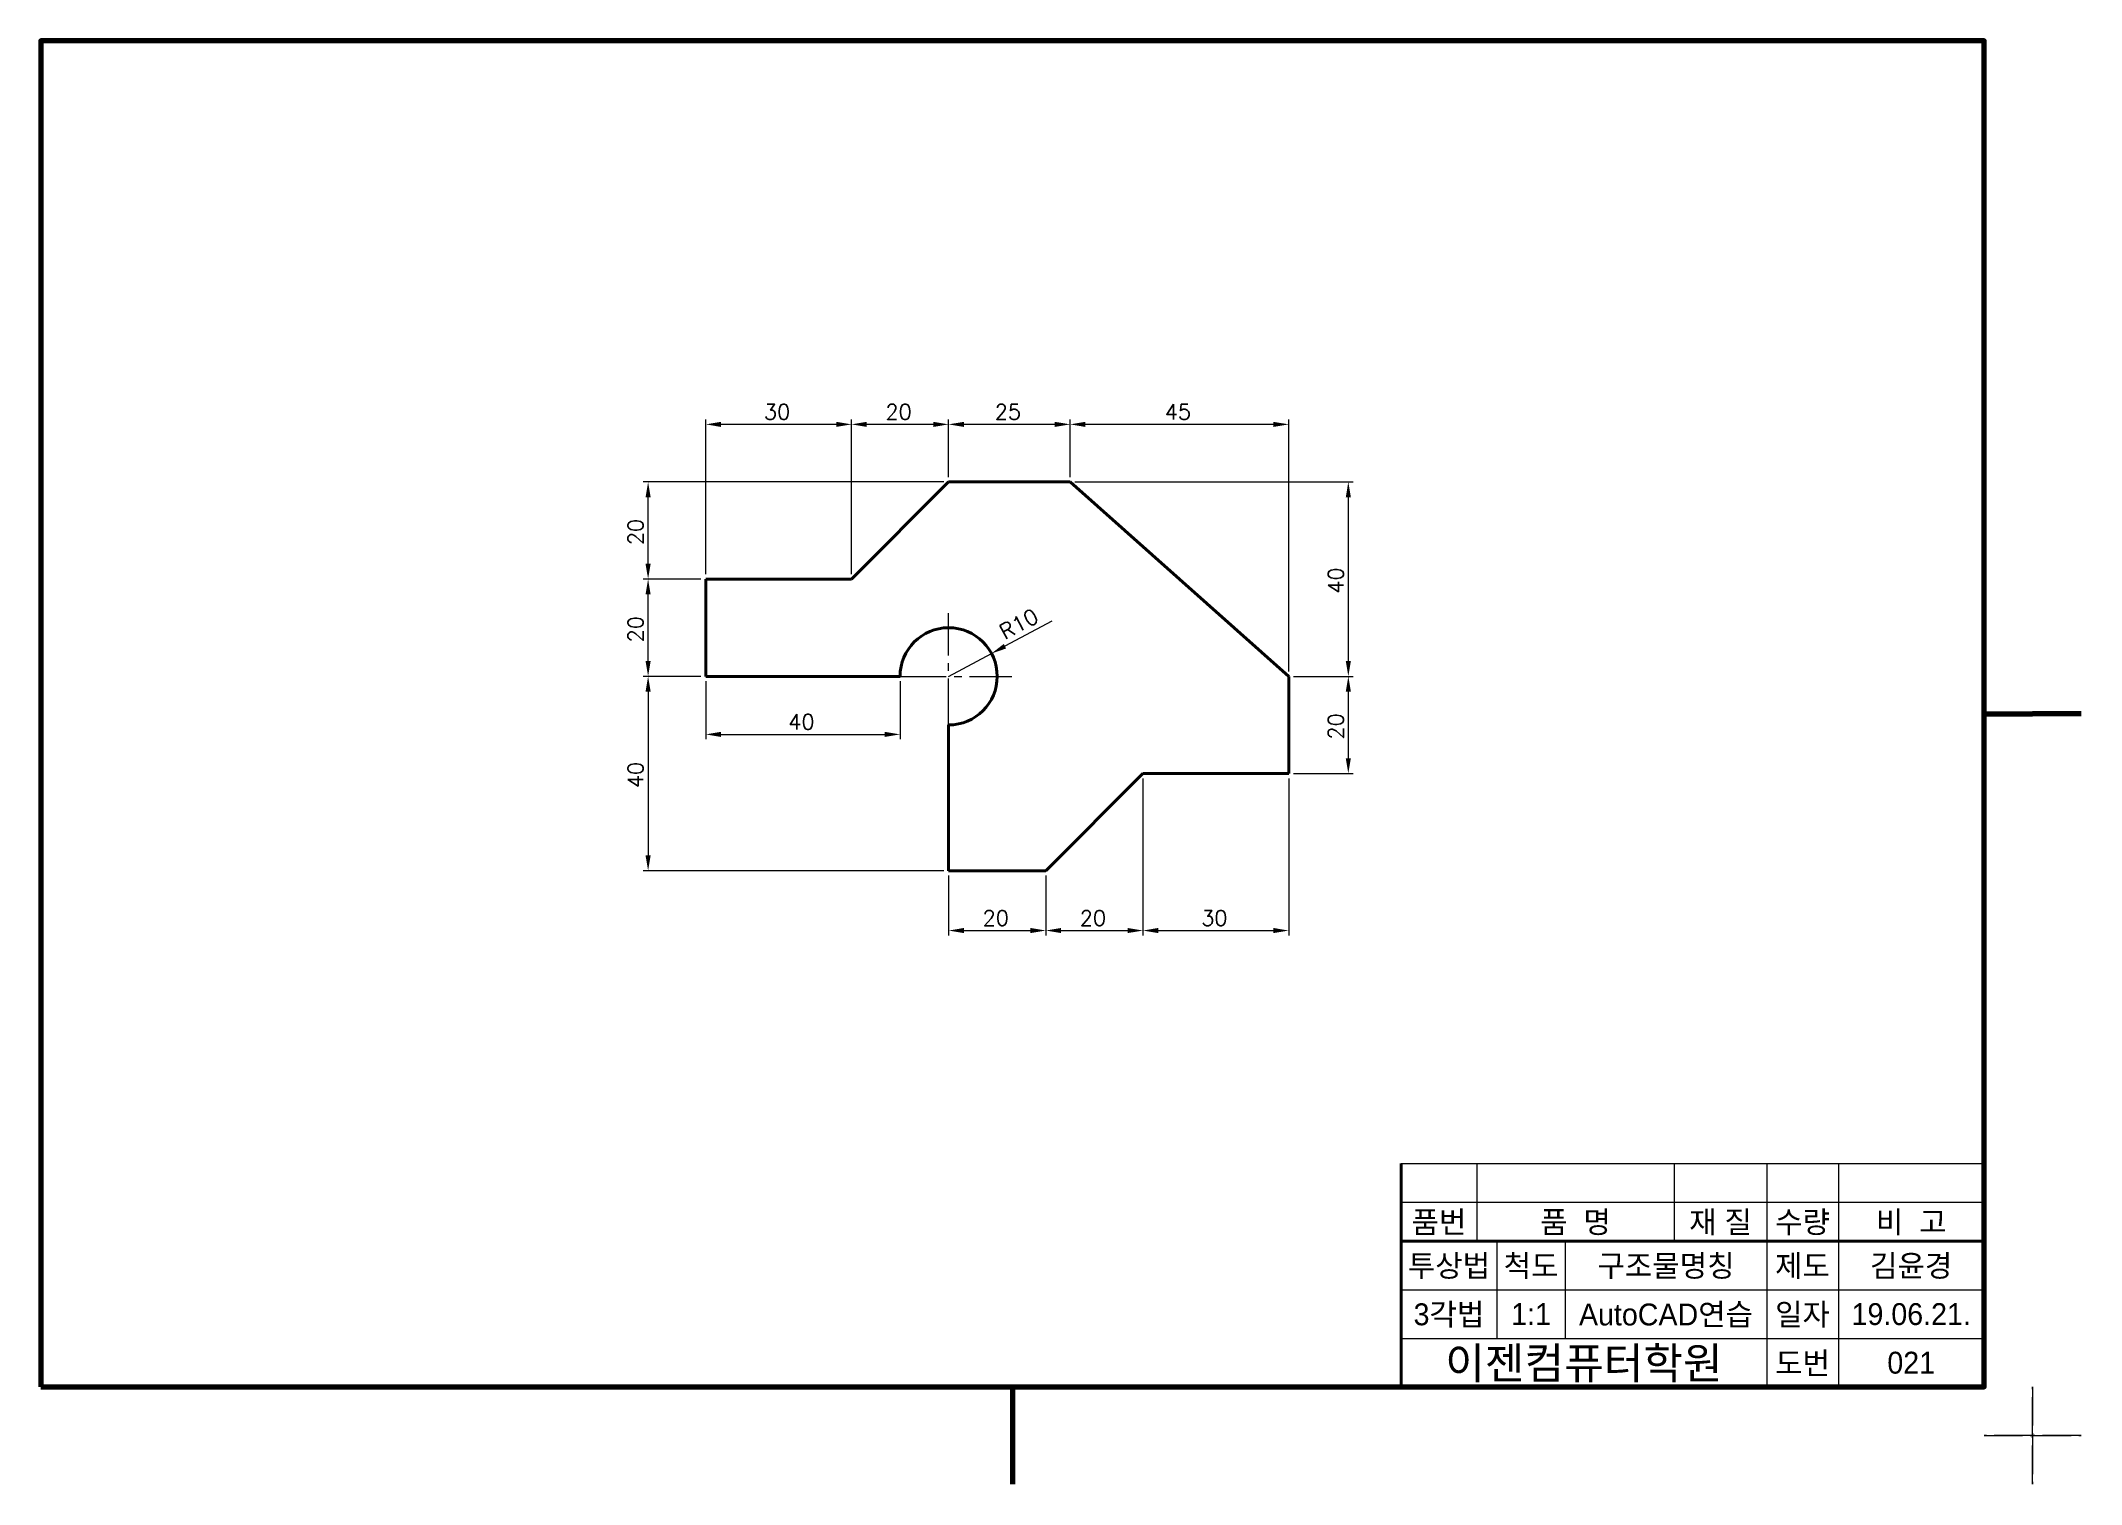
# Model space of a CAD drawing. Header units: millimetres. Extents: x 0 to 4210, y 0 to 2980.
# Drawn here: x 10 to 430, y 584 to 881 of the extents above; entities that cross this region are included whole.
import ezdxf
from ezdxf.enums import TextEntityAlignment as Align

# ---------------------------------------------------------------- set-up
doc = ezdxf.new("R2010")
doc.units = ezdxf.units.MM
doc.linetypes.add('CENTER2', pattern=[28.575, 19.05, -3.175, 3.175, -3.175])
doc.linetypes.add('PHANTOM2', pattern=[31.75, 15.875, -3.175, 3.175, -3.175, 3.175, -3.175])
for name, color, linetype, lineweight in [('가는선', 1, 'Continuous', 13), ('구분선', 1, 'PHANTOM2', 13), ('문자', 2, 'Continuous', 20), ('외곽선', 4, 'Continuous', 70), ('외형선', 3, 'Continuous', 40), ('중심선', 1, 'CENTER2', 13), ('치수선', 1, 'Continuous', 13)]:
    doc.layers.add(name, color=color, linetype=linetype, lineweight=lineweight)
doc.styles.get("Standard").update_dxf_attribs({"font": 'romans.shx'})
doc.styles.add('한글', font='')
doc.styles.get('한글').set_extended_font_data('Gulim')

msp = doc.modelspace()

# ---------------------------------------------------------------- texts
at = {"layer": '문자', "ltscale": 0.5}
for s, p in [('30', (158.87, 803.08)), ('20', (183.87, 803.08)), ('25', (206.37, 803.08)), ('45', (241.37, 803.08)), ('40', (163.87, 739.28)), ('20', (203.87, 698.92)), ('20', (223.87, 698.92)), ('30', (248.87, 698.92))]:
    msp.add_text(s, height=3.15, dxfattribs=at).set_placement(p)
for s, rotation, p in [('20', 90, (134.01, 777.23)), ('40', 90, (278.14, 767.23)), ('20', 90, (134.01, 757.23)), ('R10', 28.1038, (208.43, 757.68)), ('20', 90, (278.14, 737.23)), ('40', 90, (134.01, 727.23))]:
    msp.add_text(s, height=3.15, rotation=rotation, dxfattribs=at).set_placement(p)
at = {"layer": '문자', "ltscale": 0.5, "style": '한글'}
for s, height, p in [('품번', 4.5, (297.79, 638)), ('품  명', 4.5, (325.9, 638)), ('재 질', 4.5, (355.75, 638)), ('수량', 4.5, (372.64, 638)), ('비  고', 4.5, (395.01, 638)), ('투상법', 4.5, (299.86, 629)), ('척도', 4.5, (316.76, 629)), ('구조물명칭', 4.5, (344.54, 629)), ('제도', 4.5, (372.64, 629)), ('김윤경', 4.5, (395.01, 629)), ('3각법', 4.5, (299.86, 619)), ('AutoCAD연습', 4.5, (344.54, 619)), ('일자', 4.5, (372.64, 619)), ('1:1', 4.5, (316.76, 619)), ('19.06.21.', 4.5, (395.01, 619)), ('이젠컴퓨터학원', 6.5, (327.64, 609)), ('도번', 4.5, (372.64, 609)), ('021', 4.5, (395.01, 609))]:
    msp.add_text(s, height=height, dxfattribs=at).set_placement(p, align=Align.MIDDLE)

# ---------------------------------------------------------------- linework, layer by layer
at = {"layer": '가는선', "ltscale": 0.5}
for p, q in [((290, 650), (410, 650)), ((305.58, 650), (305.58, 634)), ((346.22, 650), (346.22, 634)), ((365.27, 650), (365.27, 604)), ((380.01, 650), (380.01, 604)), ((290, 642), (410, 642)), ((309.73, 634), (309.73, 614)), ((323.8, 634), (323.8, 614)), ((290, 624), (410, 624)), ((290, 614), (410, 614))]:
    msp.add_line(p, q, dxfattribs=at)
at = {"layer": '구분선', "ltscale": 0.5}
for points in [[(410, 594), (420, 594), (420, 604)], [(410, 594), (420, 594), (420, 604)], [(420, 604), (420, 594), (430, 594)], [(420, 604), (420, 594), (430, 594)], [(420, 604), (420, 594), (430, 594)], [(420, 604), (420, 594), (430, 594)], [(420, 584), (420, 594), (410, 594)], [(430, 594), (420, 594), (420, 584)], [(430, 594), (420, 594), (420, 584)]]:
    msp.add_lwpolyline(points, dxfattribs=at)
at = {"layer": '외곽선', "ltscale": 0.5}
for p, q in [((410, 742.5), (420, 742.5)), ((430, 742.5), (420, 742.5)), ((430, 742.5), (420, 742.5)), ((410, 604), (410, 650)), ((210, 604), (210, 594)), ((210, 604), (210, 594)), ((210, 594), (210, 584))]:
    msp.add_line(p, q, dxfattribs=at)
msp.add_lwpolyline([(10, 604), (410, 604), (410, 881), (10, 881)], close=True, dxfattribs=at)
at = {"layer": '외형선', "ltscale": 0.5}
for p, q in [((196.87, 790.23), (176.87, 770.23)), ((221.87, 790.23), (196.87, 790.23)), ((266.87, 750.23), (221.87, 790.23)), ((146.87, 770.23), (146.87, 750.23)), ((176.87, 770.23), (146.87, 770.23)), ((146.87, 750.23), (186.87, 750.23)), ((266.87, 730.23), (266.87, 750.23)), ((196.87, 740.23), (196.87, 710.23)), ((216.87, 710.23), (236.87, 730.23)), ((236.87, 730.23), (266.87, 730.23)), ((196.87, 710.23), (216.87, 710.23)), ((290, 650), (290, 642)), ((290, 642), (290, 634)), ((290, 634), (410, 634)), ((290, 634), (290, 614)), ((290, 614), (290, 604))]:
    msp.add_line(p, q, dxfattribs=at)
msp.add_arc((196.87, 750.23), 10, 270, 180, dxfattribs=at)
at = {"layer": '중심선', "ltscale": 0.5}
for p, q in [((196.87, 740.23), (196.87, 763.23)), ((186.87, 750.23), (209.87, 750.23))]:
    msp.add_line(p, q, dxfattribs=at)
at = {"layer": '치수선', "ltscale": 0.5}
for p, q in [((146.87, 771.23), (146.87, 803.08)), ((176.87, 771.23), (176.87, 803.08)), ((196.87, 791.23), (196.87, 803.08)), ((221.87, 802.82), (221.87, 803.08)), ((221.87, 791.23), (221.87, 803.08)), ((266.87, 751.23), (266.87, 803.08)), ((173.72, 802.08), (150.02, 802.08)), ((193.72, 802.08), (180.02, 802.08)), ((218.72, 802.08), (200.02, 802.08)), ((263.72, 802.08), (225.02, 802.08)), ((195.87, 790.23), (134.01, 790.23)), ((222.87, 790.23), (280.14, 790.23)), ((135.01, 773.38), (135.01, 787.08)), ((279.14, 787.08), (279.14, 753.38)), ((145.87, 770.23), (134.01, 770.23)), ((135.01, 753.38), (135.01, 767.08)), ((218.13, 761.59), (208.47, 756.43)), ((196.87, 750.23), (205.69, 754.94)), ((145.87, 750.23), (134.01, 750.23)), ((146.87, 749.23), (146.87, 737.28)), ((186.87, 749.23), (186.87, 737.28)), ((267.87, 750.23), (280.14, 750.23)), ((135.01, 747.08), (135.01, 713.38)), ((279.14, 747.08), (279.14, 733.38)), ((150.02, 738.28), (183.72, 738.28)), ((236.87, 729.23), (236.87, 696.92)), ((266.87, 729.23), (266.87, 696.92)), ((267.87, 730.23), (280.14, 730.23)), ((195.87, 710.23), (134.01, 710.23)), ((196.87, 709.23), (196.87, 696.92)), ((216.87, 709.23), (216.87, 696.92)), ((200.02, 697.92), (213.72, 697.92)), ((220.02, 697.92), (233.72, 697.92)), ((240.02, 697.92), (263.72, 697.92))]:
    msp.add_line(p, q, dxfattribs=at)
for points in [[(150.02, 802.6), (150.02, 801.55), (146.87, 802.08)], [(173.72, 802.6), (173.72, 801.55), (176.87, 802.08)], [(180.02, 802.6), (180.02, 801.55), (176.87, 802.08)], [(193.72, 802.6), (193.72, 801.55), (196.87, 802.08)], [(200.02, 802.6), (200.02, 801.55), (196.87, 802.08)], [(218.72, 802.6), (218.72, 801.55), (221.87, 802.08)], [(225.02, 802.6), (225.02, 801.55), (221.87, 802.08)], [(263.72, 802.6), (263.72, 801.55), (266.87, 802.08)], [(134.48, 787.08), (135.53, 787.08), (135.01, 790.23)], [(278.62, 787.08), (279.67, 787.08), (279.14, 790.23)], [(134.48, 773.38), (135.53, 773.38), (135.01, 770.23)], [(134.48, 767.08), (135.53, 767.08), (135.01, 770.23)], [(208.22, 756.89), (208.71, 755.96), (205.69, 754.94)], [(134.48, 753.38), (135.53, 753.38), (135.01, 750.23)], [(278.62, 753.38), (279.67, 753.38), (279.14, 750.23)], [(134.48, 747.08), (135.53, 747.08), (135.01, 750.23)], [(278.62, 747.08), (279.67, 747.08), (279.14, 750.23)], [(150.02, 738.81), (150.02, 737.76), (146.87, 738.28)], [(183.72, 738.81), (183.72, 737.76), (186.87, 738.28)], [(278.62, 733.38), (279.67, 733.38), (279.14, 730.23)], [(134.48, 713.38), (135.53, 713.38), (135.01, 710.23)], [(200.02, 698.45), (200.02, 697.4), (196.87, 697.92)], [(213.72, 698.45), (213.72, 697.4), (216.87, 697.92)], [(220.02, 698.45), (220.02, 697.4), (216.87, 697.92)], [(233.72, 698.45), (233.72, 697.4), (236.87, 697.92)], [(240.02, 698.45), (240.02, 697.4), (236.87, 697.92)], [(263.72, 698.45), (263.72, 697.4), (266.87, 697.92)]]:
    msp.add_solid(points, dxfattribs=at)

msp.set_redraw_order([(e.dxf.handle, doc.entitydb.next_handle()) for e in msp.query("TEXT MTEXT ATTDEF DIMENSION ARC_DIMENSION")])  # texts and dimensions are drawn at this point

doc.saveas('drawing.dxf')
